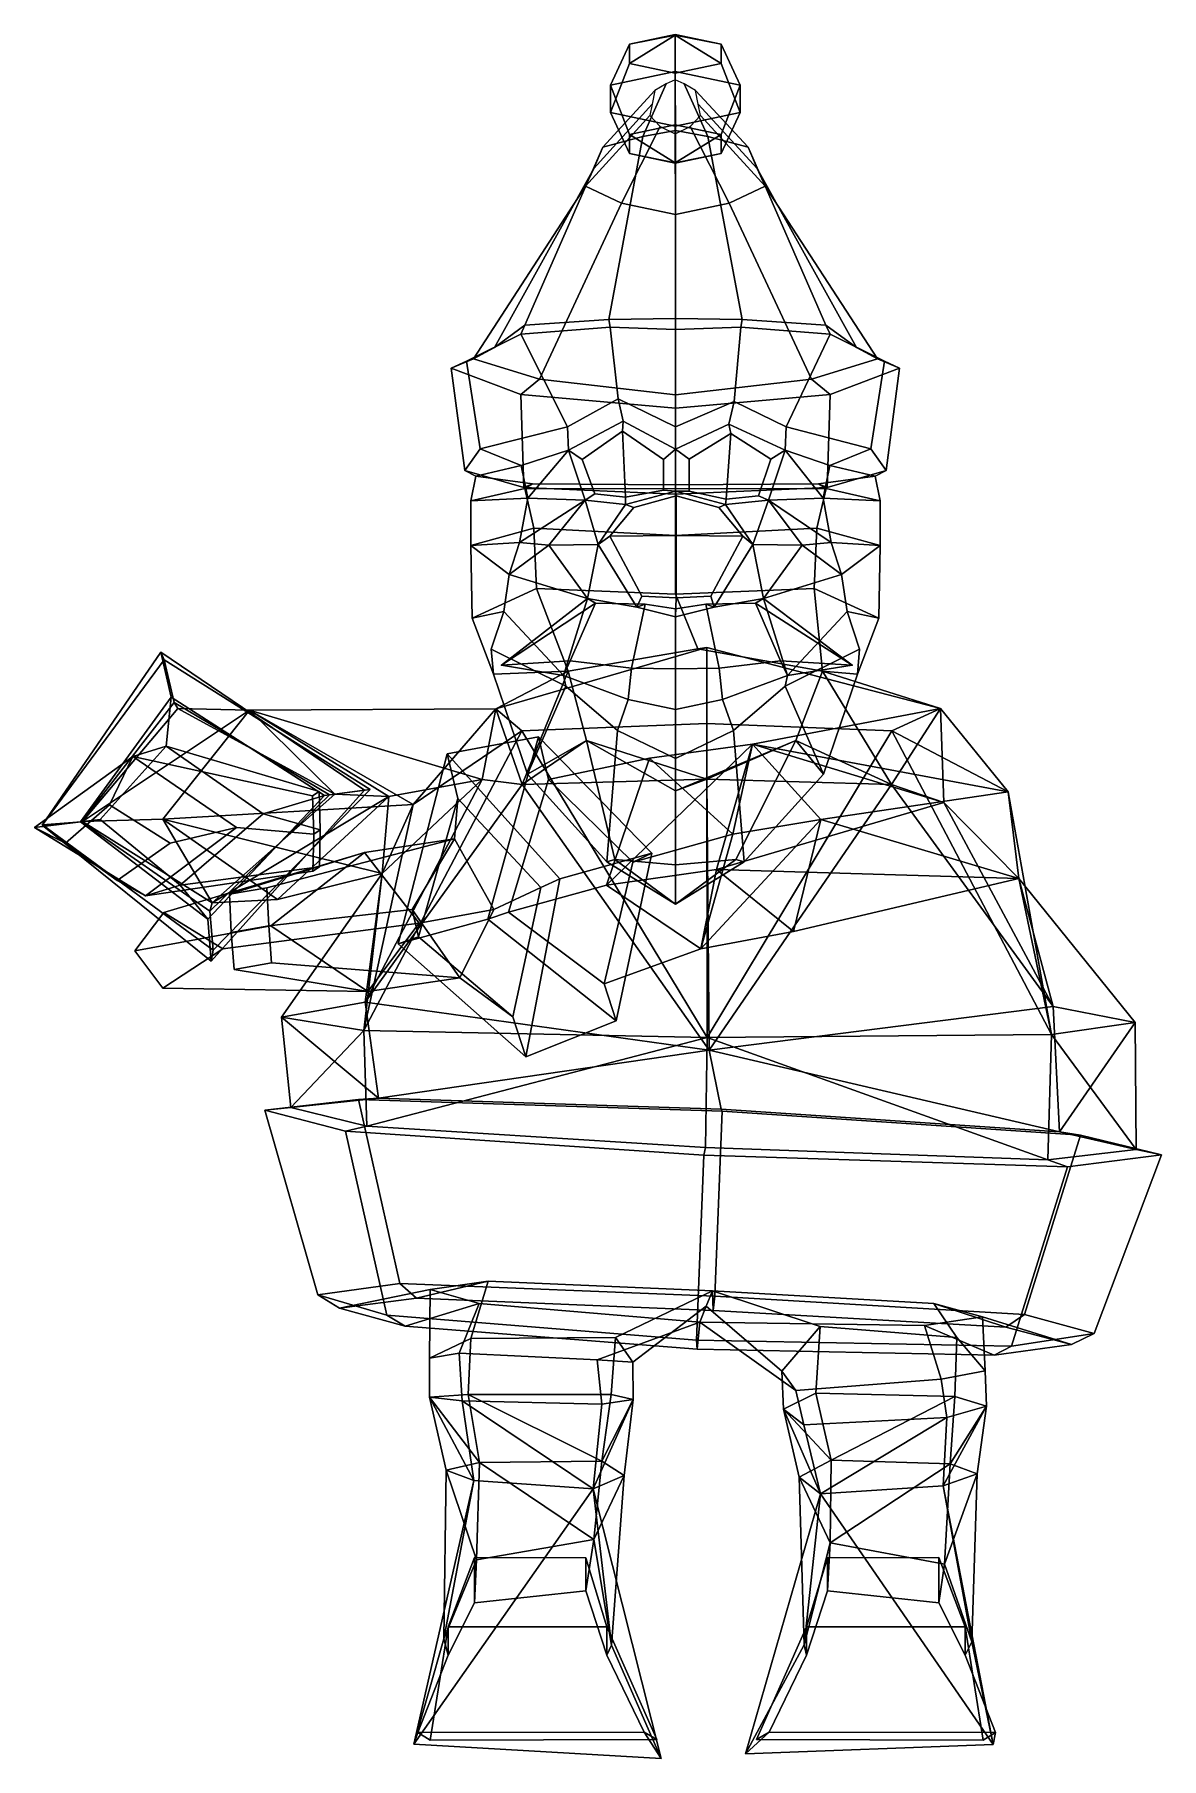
# Model space of a CAD drawing. Extents: x -201 to 133, y -158 to 353.
import ezdxf

# ---------------------------------------------------------------- set-up
doc = ezdxf.new("R2010")
doc.units = 0

msp = doc.modelspace()

# ---------------------------------------------------------------- linework, layer by layer
for p in [(-62.762917, 165.780518, 65.327858), (41.243652, 165.780518, 65.327858)]:
    msp.add_point(p)
for points in [[(-24.842083, 349.937988, -41.084526), (-11.233191, 352.796448, -47.979805), (-11.233189, 341.779816, -59.240677), (-30.479088, 337.737366, -49.489353)], [(-11.233193, 352.623657, -31.89097), (-11.233191, 352.796448, -47.979805), (-24.842083, 349.937988, -41.084526)], [(-11.233193, 352.623657, -31.89097), (2.375731, 349.937988, -41.084522), (-11.233191, 352.796448, -47.979805)], [(2.375731, 349.937988, -41.084522), (8.012704, 337.737366, -49.489346), (-11.233189, 341.779816, -59.240677), (-11.233191, 352.796448, -47.979805)], [(-30.479094, 329.652435, -29.986645), (-24.842085, 344.2211, -27.294085), (-24.842083, 349.937988, -41.084526), (-30.479088, 337.737366, -49.489353)], [(-11.233197, 341.36264, -20.398861), (-11.233193, 352.623657, -31.89097), (-24.842085, 344.2211, -27.294085)], [(-24.842085, 344.2211, -27.294085), (-11.233193, 352.623657, -31.89097), (-24.842083, 349.937988, -41.084526)], [(-11.233197, 341.36264, -20.398861), (2.375728, 344.2211, -27.294081), (-11.233193, 352.623657, -31.89097)], [(2.375728, 344.2211, -27.294081), (2.375731, 349.937988, -41.084522), (-11.233193, 352.623657, -31.89097)], [(8.012699, 329.652435, -29.986641), (8.012704, 337.737366, -49.489346), (2.375731, 349.937988, -41.084522), (2.375728, 344.2211, -27.294081)], [(-11.233197, 325.609985, -20.235346), (-11.233197, 341.36264, -20.398861), (-24.842085, 344.2211, -27.294085), (-30.479094, 329.652435, -29.986645)], [(-11.233197, 325.609985, -20.235346), (8.012699, 329.652435, -29.986641), (2.375728, 344.2211, -27.294081), (-11.233197, 341.36264, -20.398861)], [(-13.938604, 338.208618, -27.920181), (-17.279104, 336.213165, -28.760029), (-32.748219, 319.400024, 23.961134), (-20.81786, 322.50415, 29.08806)], [(-30.479094, 329.652435, -29.986645), (-30.479088, 337.737366, -49.489353), (-24.842081, 323.168671, -52.181858), (-24.842085, 317.451782, -38.391415)], [(-24.842081, 323.168671, -52.181858), (-30.479088, 337.737366, -49.489353), (-11.233189, 341.779816, -59.240677), (-11.233189, 326.02713, -59.077133)], [(-11.243182, 339.373169, -27.430044), (-13.938604, 338.208618, -27.920181), (-20.81786, 322.50415, 29.08806), (-11.191352, 324.315735, 32.080128)], [(-11.243182, 339.373169, -27.430044), (-11.191352, 324.315735, 32.080128), (-1.564845, 322.50415, 29.08806), (-8.54776, 338.208618, -27.920181)], [(2.375731, 323.168671, -52.181854), (-11.233189, 326.02713, -59.077133), (-11.233189, 341.779816, -59.240677), (8.012704, 337.737366, -49.489346)], [(-8.54776, 338.208618, -27.920181), (-1.564845, 322.50415, 29.08806), (10.365514, 319.400024, 23.961138), (-5.20726, 336.213165, -28.760027)], [(8.012699, 329.652435, -29.986641), (2.375727, 317.451782, -38.391411), (2.375731, 323.168671, -52.181854), (8.012704, 337.737366, -49.489346)], [(-17.279104, 336.213165, -28.760029), (-18.029121, 332.103149, -30.489813), (-35.426846, 313.0065, 13.40138), (-32.748219, 319.400024, 23.961134)], [(-5.20726, 336.213165, -28.760027), (10.365514, 319.400024, 23.961138), (13.044138, 313.0065, 13.401382), (-4.457245, 332.103149, -30.489811)], [(-18.029121, 332.103149, -30.489813), (-18.71578, 328.787842, -31.885132), (-37.879204, 307.849213, 4.883431), (-35.426846, 313.0065, 13.40138)], [(-18.71578, 328.787842, -31.885132), (-15.714836, 325.547058, -33.249065), (-27.161543, 302.807831, -3.443055), (-37.879204, 307.849213, 4.883431)], [(-11.233197, 325.609985, -20.235346), (-30.479094, 329.652435, -29.986645), (-24.842085, 317.451782, -38.391415), (-11.233194, 314.593353, -31.496189)], [(-11.233197, 325.609985, -20.235346), (-11.233194, 314.593353, -31.496189), (2.375727, 317.451782, -38.391411), (8.012699, 329.652435, -29.986641)], [(-3.770584, 328.787842, -31.88513), (15.496501, 307.849213, 4.883435), (4.778832, 302.807831, -3.443053), (-6.771532, 325.547058, -33.249065)], [(-4.457245, 332.103149, -30.489811), (13.044138, 313.0065, 13.401382), (15.496501, 307.849213, 4.883435), (-3.770584, 328.787842, -31.88513)], [(-55.811924, 266.622742, 54.437473), (-30.951618, 268.266174, 67.302719), (-20.81786, 322.50415, 29.08806), (-32.748219, 319.400024, 23.961134)], [(-11.163355, 268.597412, 74.7304), (-11.191352, 324.315735, 32.080128), (-20.81786, 322.50415, 29.08806), (-30.951618, 268.266174, 67.302719)], [(-15.714836, 325.547058, -33.249065), (-11.243184, 323.36377, -34.167965), (-11.191355, 299.411499, -9.052543), (-27.161543, 302.807831, -3.443055)], [(-24.842085, 317.451782, -38.391415), (-24.842081, 323.168671, -52.181858), (-11.2332, 314.766113, -47.584969)], [(-11.2332, 314.766113, -47.584969), (-24.842081, 323.168671, -52.181858), (-11.233189, 326.02713, -59.077133)], [(-6.771532, 325.547058, -33.249065), (4.778832, 302.807831, -3.443053), (-11.191355, 299.411499, -9.052543), (-11.243184, 323.36377, -34.167965)], [(-11.2332, 314.766113, -47.584969), (-11.233189, 326.02713, -59.077133), (2.375731, 323.168671, -52.181854)], [(2.375727, 317.451782, -38.391411), (-11.2332, 314.766113, -47.584969), (2.375731, 323.168671, -52.181854)], [(-11.163355, 268.597412, 74.7304), (8.624906, 268.266174, 67.302719), (-1.564845, 322.50415, 29.08806), (-11.191352, 324.315735, 32.080128)], [(33.485218, 266.622742, 54.437473), (10.365514, 319.400024, 23.961138), (-1.564845, 322.50415, 29.08806), (8.624906, 268.266174, 67.302719)], [(-64.852455, 259.925232, 26.990286), (-55.811924, 266.622742, 54.437473), (-32.748219, 319.400024, 23.961134), (-35.426846, 313.0065, 13.40138)], [(-11.233194, 314.593353, -31.496189), (-24.842085, 317.451782, -38.391415), (-11.2332, 314.766113, -47.584969)], [(-11.233194, 314.593353, -31.496189), (-11.2332, 314.766113, -47.584969), (2.375727, 317.451782, -38.391411)], [(42.525749, 259.925232, 26.990286), (13.044138, 313.0065, 13.401382), (10.365514, 319.400024, 23.961138), (33.485218, 266.622742, 54.437473)], [(-71.122391, 256.610779, 4.022089), (-64.852455, 259.925232, 26.990286), (-35.426846, 313.0065, 13.40138), (-37.879204, 307.849213, 4.883431)], [(48.795689, 256.610779, 4.022089), (15.496501, 307.849213, 4.883435), (13.044138, 313.0065, 13.401382), (42.525749, 259.925232, 26.990286)], [(-51.534481, 250.531677, -16.716894), (-71.122391, 256.610779, 4.022089), (-37.879204, 307.849213, 4.883431), (-27.161543, 302.807831, -3.443055)], [(29.207767, 250.531677, -16.716894), (4.778832, 302.807831, -3.443053), (15.496501, 307.849213, 4.883435), (48.795689, 256.610779, 4.022089)], [(-11.163355, 245.966339, -35.68531), (-51.534481, 250.531677, -16.716894), (-27.161543, 302.807831, -3.443055), (-11.191355, 299.411499, -9.052543)], [(-11.163355, 245.966339, -35.68531), (-11.191355, 299.411499, -9.052543), (4.778832, 302.807831, -3.443053), (29.207767, 250.531677, -16.716894)], [(-57.054276, 263.943604, 59.049114), (-55.811924, 266.622742, 54.437473), (-64.852455, 259.925232, 26.990286), (-73.151131, 255.868896, 28.400236)], [(-30.562954, 266.008698, 72.208054), (-30.951618, 268.266174, 67.302719), (-55.811924, 266.622742, 54.437473), (-57.054276, 263.943604, 59.049114)], [(-28.206127, 244.73175, 76.416069), (-30.562954, 266.008698, 72.208054), (-57.054276, 263.943604, 59.049114), (-43.146862, 236.485962, 65.301628)], [(-11.163355, 265.260529, 78.323555), (-11.163355, 268.597412, 74.7304), (-30.951618, 268.266174, 67.302719), (-30.562954, 266.008698, 72.208054)], [(-11.163355, 236.402802, 80.640083), (-11.163355, 265.260529, 78.323555), (-30.562954, 266.008698, 72.208054), (-28.206127, 244.73175, 76.416069)], [(-11.163355, 265.260529, 78.323555), (8.236241, 266.008698, 72.208054), (8.624906, 268.266174, 67.302719), (-11.163355, 268.597412, 74.7304)], [(-11.163355, 236.402802, 80.640083), (6.283141, 243.927368, 76.486443), (8.236241, 266.008698, 72.208054), (-11.163355, 265.260529, 78.323555)], [(6.283141, 243.927368, 76.486443), (21.692192, 236.485962, 65.301636), (34.72757, 263.943573, 59.049114), (8.236241, 266.008698, 72.208054)], [(8.236241, 266.008698, 72.208054), (34.72757, 263.943573, 59.049114), (33.485218, 266.622742, 54.437473), (8.624906, 268.266174, 67.302719)], [(34.72757, 263.943573, 59.049114), (50.824425, 255.868896, 28.400236), (42.525749, 259.925232, 26.990286), (33.485218, 266.622742, 54.437473)], [(-43.146862, 236.485962, 65.301628), (-57.054276, 263.943604, 59.049114), (-73.151131, 255.868896, 28.400236), (-69.104065, 229.914063, 46.741577)], [(21.692192, 236.485962, 65.301636), (46.777367, 229.914063, 46.741577), (50.824425, 255.868896, 28.400236), (34.72757, 263.943573, 59.049114)], [(-73.151131, 255.868896, 28.400236), (-64.852455, 259.925232, 26.990286), (-71.122391, 256.610779, 4.022089), (-77.676819, 253.85791, 2.598488)], [(-77.676819, 253.85791, 2.598488), (-71.122391, 256.610779, 4.022089), (-51.534481, 250.531677, -16.716894), (-57.063198, 246.080505, -20.150719)], [(-69.104065, 229.914063, 46.741577), (-73.151131, 255.868896, 28.400236), (-77.676819, 253.85791, 2.598488), (-73.677483, 223.474701, 9.439775)], [(55.350117, 253.85791, 2.598488), (34.736488, 246.080505, -20.150719), (29.207767, 250.531677, -16.716894), (48.795689, 256.610779, 4.022089)], [(50.824425, 255.868896, 28.400236), (55.350117, 253.85791, 2.598488), (48.795689, 256.610779, 4.022089), (42.525749, 259.925232, 26.990286)], [(46.777367, 229.914063, 46.741577), (51.35078, 223.474701, 9.439775), (55.350117, 253.85791, 2.598488), (50.824425, 255.868896, 28.400236)], [(-73.677483, 223.474701, 9.439775), (-77.676819, 253.85791, 2.598488), (-57.063198, 246.080505, -20.150719), (-56.16787, 218.467468, -16.374088)], [(-57.063198, 246.080505, -20.150719), (-51.534481, 250.531677, -16.716894), (-11.163355, 245.966339, -35.68531), (-11.163355, 241.967682, -39.904839)], [(34.736488, 246.080505, -20.150719), (-11.163355, 241.967682, -39.904839), (-11.163355, 245.966339, -35.68531), (29.207767, 250.531677, -16.716894)], [(51.35078, 223.474701, 9.439775), (33.841164, 218.467468, -16.374088), (34.736488, 246.080505, -20.150719), (55.350117, 253.85791, 2.598488)], [(-56.16787, 218.467468, -16.374088), (-57.063198, 246.080505, -20.150719), (-11.163355, 241.967682, -39.904839), (-11.163355, 216.459442, -36.042023)], [(33.841164, 218.467468, -16.374088), (-11.163355, 216.459442, -36.042023), (-11.163355, 241.967682, -39.904839), (34.736488, 246.080505, -20.150719)], [(-28.206127, 244.73175, 76.416069), (-43.146862, 236.485962, 65.301628), (-42.854153, 229.552612, 63.801632), (-26.637436, 238.085602, 75.765228)], [(-11.163355, 236.402802, 80.640083), (-28.206127, 244.73175, 76.416069), (-26.637436, 238.085602, 75.765228), (-11.163355, 229.794464, 77.916374)], [(-11.163355, 236.402802, 80.640083), (-11.163355, 229.794464, 77.916374), (4.714446, 237.278748, 75.779305), (6.283141, 243.927368, 76.486443)], [(6.283141, 243.927368, 76.486443), (4.714446, 237.278748, 75.779305), (21.399479, 229.552612, 63.801632), (21.692192, 236.485962, 65.301636)], [(-56.93853, 224.976044, 47.162067), (-42.854153, 229.552612, 63.801632), (-43.146862, 236.485962, 65.301628), (-69.104065, 229.914063, 46.741577)], [(-26.896284, 235.113037, 73.302422), (-26.637436, 238.085602, 75.765228), (-42.854153, 229.552612, 63.801632), (-38.833416, 226.744324, 63.486851)], [(-26.896284, 235.113037, 73.302422), (-14.74841, 226.74115, 74.928452), (-11.163355, 229.794464, 77.916374), (-26.637436, 238.085602, 75.765228)], [(5.221318, 234.417908, 73.101372), (4.714446, 237.278748, 75.779305), (-11.163355, 229.794464, 77.916374), (-7.125163, 226.860413, 75.108765)], [(5.221318, 234.417908, 73.101372), (17.140663, 226.863831, 60.983356), (21.399479, 229.552612, 63.801632), (4.714446, 237.278748, 75.779305)], [(34.61182, 224.976044, 47.162067), (46.777367, 229.914063, 46.741577), (21.692192, 236.485962, 65.301636), (21.399479, 229.552612, 63.801632)], [(-25.996927, 215.619934, 71.472893), (-26.896284, 235.113037, 73.302422), (-38.833416, 226.744324, 63.486851), (-35.086414, 216.554504, 66.380669)], [(-14.74841, 226.74115, 74.928452), (-26.896284, 235.113037, 73.302422), (-25.996927, 215.619934, 71.472893), (-14.74841, 217.623901, 75.772652)], [(-7.125163, 226.860413, 75.108765), (-7.125163, 217.355804, 76.151009), (3.904305, 215.007568, 70.842682), (5.221318, 234.417908, 73.101372)], [(3.904305, 215.007568, 70.842682), (13.466629, 216.003601, 64.555962), (17.140663, 226.863831, 60.983356), (5.221318, 234.417908, 73.101372)], [(-69.104065, 229.914063, 46.741577), (-73.677483, 223.474701, 9.439775), (-70.371941, 221.811584, 10.245812), (-56.93853, 224.976044, 47.162067)], [(-56.93853, 224.976044, 47.162067), (-70.371941, 221.811584, 10.245812), (-71.87635, 214.458252, 11.294884), (-54.965778, 215.274414, 47.488724)], [(-54.965778, 215.274414, 47.488724), (-42.854153, 229.552612, 63.801632), (-56.93853, 224.976044, 47.162067)], [(-37.923885, 214.713806, 67.382011), (-42.854153, 229.552612, 63.801632), (-54.965778, 215.274414, 47.488724)], [(-35.086414, 216.554504, 66.380669), (-38.833416, 226.744324, 63.486851), (-42.854153, 229.552612, 63.801632), (-37.923885, 214.713806, 67.382011)], [(-14.74841, 217.623901, 75.772652), (-11.163355, 217.376465, 78.977051), (-11.163355, 229.794464, 77.916374), (-14.74841, 226.74115, 74.928452)], [(-7.125163, 217.355804, 76.151009), (-7.125163, 226.860413, 75.108765), (-11.163355, 229.794464, 77.916374), (-11.163355, 217.376465, 78.977051)], [(13.466629, 216.003601, 64.555962), (16.469213, 214.713806, 67.382011), (21.399479, 229.552612, 63.801632), (17.140663, 226.863831, 60.983356)], [(16.469213, 214.713806, 67.382011), (32.639065, 215.274414, 47.488724), (21.399479, 229.552612, 63.801632)], [(32.639065, 215.274414, 47.488724), (34.61182, 224.976044, 47.162067), (21.399479, 229.552612, 63.801632)], [(34.61182, 224.976044, 47.162067), (32.639065, 215.274414, 47.488724), (49.549644, 214.458252, 11.294884), (48.045242, 221.811584, 10.245812)], [(46.777367, 229.914063, 46.741577), (34.61182, 224.976044, 47.162067), (48.045242, 221.811584, 10.245812), (51.35078, 223.474701, 9.439775)], [(-73.677483, 223.474701, 9.439775), (-56.16787, 218.467468, -16.374088), (-53.581741, 219.516296, -16.067196), (-70.371941, 221.811584, 10.245812)], [(-71.87635, 214.458252, 11.294884), (-70.371941, 221.811584, 10.245812), (-53.581741, 219.516296, -16.067196), (-55.894104, 218.137634, -18.494757)], [(51.35078, 223.474701, 9.439775), (48.045242, 221.811584, 10.245812), (31.255035, 219.516296, -16.067196), (33.841164, 218.467468, -16.374088)], [(49.549644, 214.458252, 11.294884), (33.56739, 218.137634, -18.494757), (31.255035, 219.516296, -16.067196), (48.045242, 221.811584, 10.245812)], [(-71.898132, 201.264343, 13.473816), (-71.87635, 214.458252, 11.294884), (-55.894104, 218.137634, -18.494757), (-53.149326, 206.440582, -19.978487)], [(-54.965778, 215.274414, 47.488724), (-71.87635, 214.458252, 11.294884), (-71.898132, 201.264343, 13.473816), (-57.407547, 202.175232, 47.337547)], [(-57.407547, 202.175232, 47.337547), (-37.923885, 214.713806, 67.382011), (-54.965778, 215.274414, 47.488724)], [(-56.16787, 218.467468, -16.374088), (-11.163355, 216.459442, -36.042023), (-11.163354, 219.289764, -33.226601), (-53.581741, 219.516296, -16.067196)], [(-55.894104, 218.137634, -18.494757), (-53.581741, 219.516296, -16.067196), (-11.163354, 219.289764, -33.226601), (-11.163354, 218.063477, -33.572395)], [(-53.149326, 206.440582, -19.978487), (-55.894104, 218.137634, -18.494757), (-11.163354, 218.063477, -33.572395), (-11.16335, 204.187256, -32.113075)], [(-25.996927, 215.619934, 71.472893), (-35.086414, 216.554504, 66.380669), (-37.923885, 214.713806, 67.382011), (-25.964035, 213.432892, 73.668724)], [(-10.904973, 204.173218, 97.498901), (-10.904973, 215.990112, 93.368874), (-23.527847, 212.555847, 89.852356), (-30.604176, 203.991516, 91.04969)], [(-25.996927, 215.619934, 71.472893), (-25.964035, 213.432892, 73.668724), (-11.163355, 217.376465, 78.977051), (-14.74841, 217.623901, 75.772652)], [(-10.904973, 215.990112, 93.368874), (-11.163355, 217.376465, 78.977051), (-25.964035, 213.432892, 73.668724), (-23.527847, 212.555847, 89.852356)], [(33.841164, 218.467468, -16.374088), (31.255035, 219.516296, -16.067196), (-11.163354, 219.289764, -33.226601), (-11.163355, 216.459442, -36.042023)], [(-10.904973, 215.990112, 93.368874), (1.717899, 212.555847, 89.852356), (3.637323, 213.432892, 73.668724), (-11.163355, 217.376465, 78.977051)], [(3.904305, 215.007568, 70.842682), (-7.125163, 217.355804, 76.151009), (-11.163355, 217.376465, 78.977051), (3.637323, 213.432892, 73.668724)], [(33.56739, 218.137634, -18.494757), (-11.163354, 218.063477, -33.572395), (-11.163354, 219.289764, -33.226601), (31.255035, 219.516296, -16.067196)], [(30.822617, 206.440582, -19.978487), (-11.16335, 204.187256, -32.113075), (-11.163354, 218.063477, -33.572395), (33.56739, 218.137634, -18.494757)], [(-10.904973, 204.173218, 97.498901), (8.794228, 203.991516, 91.04969), (1.717899, 212.555847, 89.852356), (-10.904973, 215.990112, 93.368874)], [(3.904305, 215.007568, 70.842682), (3.637323, 213.432892, 73.668724), (16.469213, 214.713806, 67.382011), (13.466629, 216.003601, 64.555962)], [(35.080841, 202.175232, 47.337547), (32.639065, 215.274414, 47.488724), (16.469213, 214.713806, 67.382011)], [(49.57143, 201.264343, 13.473816), (30.822617, 206.440582, -19.978487), (33.56739, 218.137634, -18.494757), (49.549644, 214.458252, 11.294884)], [(32.639065, 215.274414, 47.488724), (35.080841, 202.175232, 47.337547), (49.57143, 201.264343, 13.473816), (49.549644, 214.458252, 11.294884)], [(-48.753571, 201.358521, 70.558563), (-37.923885, 214.713806, 67.382011), (-57.407547, 202.175232, 47.337547)], [(-48.753571, 201.358521, 70.558563), (-34.121811, 201.511841, 73.592995), (-37.923885, 214.713806, 67.382011)], [(-34.121811, 201.511841, 73.592995), (-25.964035, 213.432892, 73.668724), (-37.923885, 214.713806, 67.382011)], [(-30.604176, 203.991516, 91.04969), (-23.527847, 212.555847, 89.852356), (-25.964035, 213.432892, 73.668724), (-34.121811, 201.511841, 73.592995)], [(8.794228, 203.991516, 91.04969), (11.795101, 201.511841, 73.592995), (3.637323, 213.432892, 73.668724), (1.717899, 212.555847, 89.852356)], [(11.795101, 201.511841, 73.592995), (16.469213, 214.713806, 67.382011), (3.637323, 213.432892, 73.668724)], [(26.426861, 201.358521, 70.558563), (16.469213, 214.713806, 67.382011), (11.795101, 201.511841, 73.592995)], [(26.426861, 201.358521, 70.558563), (35.080841, 202.175232, 47.337547), (16.469213, 214.713806, 67.382011)], [(-71.461777, 179.710083, 14.836503), (-71.898132, 201.264343, 13.473816), (-53.149326, 206.440582, -19.978487), (-52.356609, 188.452911, -17.06764)], [(-52.356609, 188.452911, -17.06764), (-53.149326, 206.440582, -19.978487), (-11.16335, 204.187256, -32.113075), (-11.16335, 186.827209, -27.681915)], [(30.0299, 188.452911, -17.06764), (-11.16335, 186.827209, -27.681915), (-11.16335, 204.187256, -32.113075), (30.822617, 206.440582, -19.978487)], [(49.135078, 179.710083, 14.836502), (30.0299, 188.452911, -17.06764), (30.822617, 206.440582, -19.978487), (49.57143, 201.264343, 13.473816)], [(-57.407547, 202.175232, 47.337547), (-71.898132, 201.264343, 13.473816), (-60.473621, 192.651855, 46.780769)], [(-62.079365, 181.721985, 46.959473), (-60.473621, 192.651855, 46.780769), (-71.898132, 201.264343, 13.473816), (-71.461777, 179.710083, 14.836503)], [(-60.473621, 192.651855, 46.780769), (-48.753571, 201.358521, 70.558563), (-57.407547, 202.175232, 47.337547)], [(-37.25695, 185.545166, 67.441132), (-48.753571, 201.358521, 70.558563), (-60.473621, 192.651855, 46.780769)], [(-37.25695, 185.545166, 67.441132), (-34.121811, 201.511841, 73.592995), (-48.753571, 201.358521, 70.558563)], [(-22.629816, 182.924805, 73.344269), (-34.121811, 201.511841, 73.592995), (-37.25695, 185.545166, 67.441132)], [(-21.179848, 186.24353, 86.213997), (-30.604176, 203.991516, 91.04969), (-34.121811, 201.511841, 73.592995), (-22.629816, 182.924805, 73.344269)], [(-10.904973, 185.722046, 91.444023), (-10.904973, 204.173218, 97.498901), (-30.604176, 203.991516, 91.04969), (-21.179848, 186.24353, 86.213997)], [(-10.904973, 185.722046, 91.444023), (-0.630098, 186.24353, 86.213997), (8.794228, 203.991516, 91.04969), (-10.904973, 204.173218, 97.498901)], [(-0.630098, 186.24353, 86.213997), (0.303105, 182.924805, 73.344269), (11.795101, 201.511841, 73.592995), (8.794228, 203.991516, 91.04969)], [(0.303105, 182.924805, 73.344269), (14.930241, 185.545166, 67.441132), (11.795101, 201.511841, 73.592995)], [(14.930241, 185.545166, 67.441132), (26.426861, 201.358521, 70.558563), (11.795101, 201.511841, 73.592995)], [(14.930241, 185.545166, 67.441132), (38.146915, 192.651855, 46.780769), (26.426861, 201.358521, 70.558563)], [(38.146915, 192.651855, 46.780769), (35.080841, 202.175232, 47.337547), (26.426861, 201.358521, 70.558563)], [(35.080841, 202.175232, 47.337547), (38.146915, 192.651855, 46.780769), (49.57143, 201.264343, 13.473816)], [(39.752659, 181.721985, 46.959473), (49.135078, 179.710083, 14.836502), (49.57143, 201.264343, 13.473816), (38.146915, 192.651855, 46.780769)], [(-62.079365, 181.721985, 46.959473), (-44.36496, 162.719208, 73.750481), (-37.25695, 185.545166, 67.441132), (-60.473621, 192.651855, 46.780769)], [(39.752659, 181.721985, 46.959473), (38.146915, 192.651855, 46.780769), (14.930241, 185.545166, 67.441132), (22.038248, 162.719208, 73.750481)], [(-65.13324, 163.098419, 18.945616), (-71.461777, 179.710083, 14.836503), (-52.356609, 188.452911, -17.06764), (-42.982605, 163.972473, 19.783985)], [(-34.890759, 184.124512, 81.441353), (-37.25695, 185.545166, 67.441132), (-62.762917, 165.780518, 65.327858)], [(-62.762917, 165.780518, 65.327858), (-37.25695, 185.545166, 67.441132), (-44.36496, 162.719208, 73.750481)], [(-42.367962, 167.075806, 83.835365), (-34.890759, 184.124512, 81.441353), (-62.762917, 165.780518, 65.327858)], [(-42.982605, 163.972473, 19.783985), (-52.356609, 188.452911, -17.06764), (-11.16335, 186.827209, -27.681915), (-4.524736, 170.636963, -0.597869)], [(-20.19339, 183.862244, 81.558464), (-34.890759, 184.124512, 81.441353), (-42.367962, 167.075806, 83.835365), (-24.154343, 164.884491, 92.50293)], [(-34.890759, 184.124512, 81.441353), (-20.19339, 183.862244, 81.558464), (-22.629816, 182.924805, 73.344269), (-37.25695, 185.545166, 67.441132)], [(-10.904973, 185.722046, 91.444023), (-21.179848, 186.24353, 86.213997), (-22.629816, 182.924805, 73.344269), (-11.163355, 180.137451, 79.263756)], [(-10.904973, 185.722046, 91.444023), (-11.163355, 180.137451, 79.263756), (0.303105, 182.924805, 73.344269), (-0.630098, 186.24353, 86.213997)], [(32.501457, 163.972473, 19.783985), (-4.524736, 170.636963, -0.597869), (-11.16335, 186.827209, -27.681915), (30.0299, 188.452911, -17.06764)], [(12.564051, 184.124512, 81.441353), (14.930241, 185.545166, 67.441132), (0.303105, 182.924805, 73.344269), (-2.13332, 183.862244, 81.558464)], [(-2.13332, 183.862244, 81.558464), (1.827631, 164.884491, 92.50293), (20.041252, 167.075806, 83.835365), (12.564051, 184.124512, 81.441353)], [(12.564051, 184.124512, 81.441353), (41.243652, 165.780518, 65.327858), (14.930241, 185.545166, 67.441132)], [(20.041252, 167.075806, 83.835365), (41.243652, 165.780518, 65.327858), (12.564051, 184.124512, 81.441353)], [(41.243652, 165.780518, 65.327858), (22.038248, 162.719208, 73.750481), (14.930241, 185.545166, 67.441132)], [(42.80653, 163.098419, 18.945614), (32.501457, 163.972473, 19.783985), (30.0299, 188.452911, -17.06764), (49.135078, 179.710083, 14.836502)], [(-65.13324, 163.098419, 18.945616), (-65.802589, 170.463898, 50.129753), (-62.079365, 181.721985, 46.959473), (-71.461777, 179.710083, 14.836503)], [(-62.079365, 181.721985, 46.959473), (-65.802589, 170.463898, 50.129753), (-43.681789, 159.497467, 64.739296), (-44.36496, 162.719208, 73.750481)], [(-24.154343, 164.884491, 92.50293), (-11.163355, 164.68103, 93.186638), (-11.163355, 182.448242, 84.30703), (-20.19339, 183.862244, 81.558464)], [(-11.163355, 182.448242, 84.30703), (-11.163355, 180.137451, 79.263756), (-22.629816, 182.924805, 73.344269), (-20.19339, 183.862244, 81.558464)], [(1.827631, 164.884491, 92.50293), (-2.13332, 183.862244, 81.558464), (-11.163355, 182.448242, 84.30703), (-11.163355, 164.68103, 93.186638)], [(-11.163355, 182.448242, 84.30703), (-2.13332, 183.862244, 81.558464), (0.303105, 182.924805, 73.344269), (-11.163355, 180.137451, 79.263756)], [(39.752659, 181.721985, 46.959473), (22.038248, 162.719208, 73.750481), (21.355078, 159.497467, 64.739296), (43.475887, 170.463898, 50.129753)], [(42.80653, 163.098419, 18.945614), (49.135078, 179.710083, 14.836502), (39.752659, 181.721985, 46.959473), (43.475887, 170.463898, 50.129753)], [(-199.040283, 118.353821, 195.744141), (-163.817581, 169.575958, 195.816299), (-162.810516, 167.376709, 163.511307), (-198.929718, 118.425262, 162.623184)], [(-199.040283, 118.353821, 195.744141), (-187.691208, 119.284424, 196.028702), (-160.809677, 156.300507, 195.896896), (-163.817581, 169.575958, 195.816299)], [(-101.754387, 128.912323, 165.058746), (-162.810516, 167.376709, 163.511307), (-163.817581, 169.575958, 195.816299), (-103.427132, 128.672302, 198.140549)], [(-103.427132, 128.672302, 198.140549), (-163.817581, 169.575958, 195.816299), (-160.809677, 156.300507, 195.896896), (-115.257004, 127.10144, 197.844162)], [(-43.681789, 159.497467, 64.739296), (-65.802589, 170.463898, 50.129753), (-65.13324, 163.098419, 18.945616), (-55.055172, 133.450958, 34.940041)], [(-1.853932, 171.045471, 3.859764), (-1.857344, 148.500244, -47.223194), (-56.752666, 146.291412, -37.970497), (-64.461311, 152.810547, -2.158977)], [(-1.853932, 171.045471, 3.859764), (-64.461311, 152.810547, -2.158977), (-42.982605, 163.972473, 19.783985), (-4.524736, 170.636963, -0.597869)], [(-4.524736, 170.636963, -0.597869), (32.501457, 163.972473, 19.783985), (67.467567, 152.882324, -3.796121), (-1.853932, 171.045471, 3.859764)], [(-1.853932, 171.045471, 3.859764), (67.467567, 152.882324, -3.796121), (53.064346, 146.291412, -37.970501), (-1.857344, 148.500244, -47.223194)], [(21.355078, 159.497467, 64.739296), (32.728462, 133.450958, 34.940041), (42.80653, 163.098419, 18.945614), (43.475887, 170.463898, 50.129753)], [(-198.929718, 118.425262, 162.623184), (-162.810516, 167.376709, 163.511307), (-159.85907, 154.714752, 163.590225), (-187.405334, 119.329407, 162.91217)], [(-101.754387, 128.912323, 165.058746), (-113.787666, 127.274139, 164.757294), (-159.85907, 154.714752, 163.590225), (-162.810516, 167.376709, 163.511307)], [(-55.055172, 133.450958, 34.940041), (-65.13324, 163.098419, 18.945616), (-42.982605, 163.972473, 19.783985), (-37.587017, 143.38797, 43.433949)], [(-64.461311, 152.810547, -2.158977), (-56.614574, 130.35321, 57.695694), (-42.982605, 163.972473, 19.783985)], [(-44.36496, 162.719208, 73.750481), (-42.367962, 167.075806, 83.835365), (-62.762917, 165.780518, 65.327858)], [(-56.614574, 130.35321, 57.695694), (-37.587017, 143.38797, 43.433949), (-42.982605, 163.972473, 19.783985)], [(-24.154343, 164.884491, 92.50293), (-42.367962, 167.075806, 83.835365), (-44.36496, 162.719208, 73.750481), (-25.15597, 155.585449, 82.597305)], [(-11.163355, 164.68103, 93.186638), (-24.154343, 164.884491, 92.50293), (-25.15597, 155.585449, 82.597305), (-11.163355, 152.618652, 88.068672)], [(-11.163355, 164.68103, 93.186638), (-11.163355, 152.618652, 88.068672), (2.829258, 155.585449, 82.597305), (1.827631, 164.884491, 92.50293)], [(1.827631, 164.884491, 92.50293), (2.829258, 155.585449, 82.597305), (22.038248, 162.719208, 73.750481), (20.041252, 167.075806, 83.835365)], [(22.038248, 162.719208, 73.750481), (41.243652, 165.780518, 65.327858), (20.041252, 167.075806, 83.835365)], [(32.728462, 133.450958, 34.940041), (24.600441, 143.38797, 43.433949), (32.501457, 163.972473, 19.783985), (42.80653, 163.098419, 18.945614)], [(52.935226, 130.35321, 57.695694), (32.501457, 163.972473, 19.783985), (24.600441, 143.38797, 43.433949)], [(67.467567, 152.882324, -3.796121), (32.501457, 163.972473, 19.783985), (52.935226, 130.35321, 57.695694)], [(-31.52339, 107.449432, 66.691956), (-28.338264, 146.43396, 84.645157), (-43.681789, 159.497467, 64.739296), (-55.055172, 133.450958, 34.940041)], [(-28.338264, 146.43396, 84.645157), (-25.15597, 155.585449, 82.597305), (-44.36496, 162.719208, 73.750481), (-43.681789, 159.497467, 64.739296)], [(6.011551, 146.43396, 84.645157), (21.355078, 159.497467, 64.739296), (22.038248, 162.719208, 73.750481), (2.829258, 155.585449, 82.597305)], [(9.196678, 107.449432, 66.691956), (32.728462, 133.450958, 34.940041), (21.355078, 159.497467, 64.739296), (6.011551, 146.43396, 84.645157)], [(-181.819778, 119.974091, 187.794495), (-162.27774, 141.702148, 190.222275), (-160.809677, 156.300507, 195.896896), (-187.691208, 119.284424, 196.028702)], [(-187.405334, 119.329407, 162.91217), (-159.85907, 154.714752, 163.590225), (-158.796982, 152.942902, 127.493431), (-187.093552, 119.378387, 126.795822)], [(-133.474121, 121.71991, 193.179916), (-115.257004, 127.10144, 197.844162), (-160.809677, 156.300507, 195.896896), (-162.27774, 141.702148, 190.222275)], [(-158.796982, 152.942902, 127.493431), (-159.85907, 154.714752, 163.590225), (-113.787666, 127.274139, 164.757294), (-112.185219, 127.462402, 128.673294)], [(-11.163355, 138.08847, 91.011368), (-11.163355, 152.618652, 88.068672), (-25.15597, 155.585449, 82.597305), (-28.338264, 146.43396, 84.645157)], [(-11.163355, 138.08847, 91.011368), (6.011551, 146.43396, 84.645157), (2.829258, 155.585449, 82.597305), (-11.163355, 152.618652, 88.068672)], [(-187.093552, 119.378387, 126.795822), (-158.796982, 152.942902, 127.493431), (-137.49855, 152.384033, 78.606552)], [(-187.093552, 119.378387, 126.795822), (-137.49855, 152.384033, 78.606552), (-163.241257, 120.049713, 73.618935)], [(-88.955811, 124.488403, -27.724051), (-163.241257, 120.049713, 73.618935), (-137.49855, 152.384033, 78.606552)], [(-112.185219, 127.462402, 128.673294), (-137.49855, 152.384033, 78.606552), (-158.796982, 152.942902, 127.493431)], [(-68.529259, 131.900452, 41.590839), (-64.461311, 152.810547, -2.158977), (-137.49855, 152.384033, 78.606552)], [(-88.955811, 124.488403, -27.724051), (-137.49855, 152.384033, 78.606552), (-64.461311, 152.810547, -2.158977)], [(-68.529259, 131.900452, 41.590839), (-137.49855, 152.384033, 78.606552), (-96.214447, 126.774261, 90.840607)], [(-112.185219, 127.462402, 128.673294), (-96.214447, 126.774261, 90.840607), (-137.49855, 152.384033, 78.606552)], [(-88.955811, 124.488403, -27.724051), (-64.461311, 152.810547, -2.158977), (-56.752666, 146.291412, -37.970497)], [(-68.529259, 131.900452, 41.590839), (-56.614574, 130.35321, 57.695694), (-64.461311, 152.810547, -2.158977)], [(-1.707058, 55.315384, -103.63118), (-56.752666, 146.291412, -37.970497), (-1.857344, 148.500244, -47.223194)], [(-1.707058, 55.315384, -103.63118), (-1.857344, 148.500244, -47.223194), (53.064346, 146.291412, -37.970501)], [(68.506744, 125.03006, 21.659472), (11.729351, 142.375916, 64.992264), (67.467567, 152.882324, -3.796121)], [(87.536087, 128.248444, -16.487747), (67.467567, 152.882324, -3.796121), (11.729351, 142.375916, 64.992264)], [(68.506744, 125.03006, 21.659472), (67.467567, 152.882324, -3.796121), (52.935226, 130.35321, 57.695694)], [(87.536087, 128.248444, -16.487747), (53.064346, 146.291412, -37.970501), (67.467567, 152.882324, -3.796121)], [(-103.656067, 57.470718, -68.955688), (-56.752666, 146.291412, -37.970497), (-1.707058, 55.315384, -103.63118)], [(-103.656067, 57.470718, -68.955688), (-88.955811, 124.488403, -27.724051), (-56.752666, 146.291412, -37.970497)], [(-66.843498, 90.450958, 83.186325), (-93.386444, 83.130035, 101.60202), (-78.875854, 139.449341, 145.682571), (-51.837021, 144.526855, 128.577484)], [(-45.503128, 102.381439, 182.784882), (-18.177841, 110.016937, 165.695587), (-51.837021, 144.526855, 128.577484), (-78.875854, 139.449341, 145.682571)], [(-66.843498, 90.450958, 83.186325), (-51.837021, 144.526855, 128.577484), (-48.829037, 131.894562, 127.929855), (-60.699852, 92.558914, 93.452118)], [(-1.823221, 131.979065, 65.14933), (-37.587017, 143.38797, 43.433949), (-56.614574, 130.35321, 57.695694)], [(-31.52339, 107.449432, 66.691956), (-55.055172, 133.450958, 34.940041), (-37.587017, 143.38797, 43.433949), (-29.104445, 108.141724, 50.785271)], [(-18.177841, 110.016937, 165.695587), (-23.831928, 107.381592, 155.959137), (-48.829037, 131.894562, 127.929855), (-51.837021, 144.526855, 128.577484)], [(-29.104445, 108.141724, 50.785271), (-37.587017, 143.38797, 43.433949), (-11.163355, 128.54425, 24.842121), (-11.163355, 106.507568, 46.489197)], [(-11.163355, 128.54425, 24.842121), (-37.587017, 143.38797, 43.433949), (-1.823221, 131.979065, 65.14933)], [(-11.163355, 94.932266, 69.933891), (-11.163355, 138.08847, 91.011368), (-28.338264, 146.43396, 84.645157), (-31.52339, 107.449432, 66.691956)], [(-11.163355, 94.932266, 69.933891), (9.196678, 107.449432, 66.691956), (6.011551, 146.43396, 84.645157), (-11.163355, 138.08847, 91.011368)], [(6.777733, 108.141724, 50.785271), (-11.163355, 106.507568, 46.489197), (-11.163355, 128.54425, 24.842121), (24.600441, 143.38797, 43.433949)], [(-11.163355, 128.54425, 24.842121), (-1.823221, 131.979065, 65.14933), (24.600441, 143.38797, 43.433949)], [(-1.823221, 131.979065, 65.14933), (52.935226, 130.35321, 57.695694), (24.600441, 143.38797, 43.433949)], [(100.429153, 56.206955, -69.619949), (-1.707058, 55.315384, -103.63118), (53.064346, 146.291412, -37.970501)], [(9.196678, 107.449432, 66.691956), (6.777733, 108.141724, 50.785271), (24.600441, 143.38797, 43.433949), (32.728462, 133.450958, 34.940041)], [(100.429153, 56.206955, -69.619949), (53.064346, 146.291412, -37.970501), (87.536087, 128.248444, -16.487747)], [(-201.33812, 117.667664, 219.826889), (-172.177765, 138.705872, 224.977844), (-162.27774, 141.702148, 190.222275), (-181.819778, 119.974091, 187.794495)], [(-192.156555, 112.952576, 278.962555), (-179.078125, 124.340179, 292.184998), (-172.177765, 138.705872, 224.977844), (-201.33812, 117.667664, 219.826889)], [(-161.062119, 112.952576, 295.020233), (-141.440796, 117.667664, 244.091446), (-172.177765, 138.705872, 224.977844), (-179.078125, 124.340179, 292.184998)], [(-118.889732, 127.035095, 248.101547), (-116.88089, 128.282227, 235.378677), (-162.27774, 141.702148, 190.222275), (-172.177765, 138.705872, 224.977844)], [(-118.449905, 115.674469, 247.921326), (-118.889732, 127.035095, 248.101547), (-172.177765, 138.705872, 224.977844), (-141.440796, 117.667664, 244.091446)], [(-116.561157, 116.92337, 235.161118), (-133.474121, 121.71991, 193.179916), (-162.27774, 141.702148, 190.222275), (-116.88089, 128.282227, 235.378677)], [(-93.386444, 83.130035, 101.60202), (-87.360329, 85.239105, 111.688599), (-75.682037, 126.231079, 145.075714), (-78.875854, 139.449341, 145.682571)], [(-45.503128, 102.381439, 182.784882), (-78.875854, 139.449341, 145.682571), (-75.682037, 126.231079, 145.075714), (-51.085087, 99.823517, 173.190765)], [(-18.825672, 138.222412, 108.772537), (-31.624369, 100.541718, 73.563713), (-60.699852, 92.558914, 93.452118), (-48.829037, 131.894562, 127.929855)], [(-23.831928, 107.381592, 155.959137), (5.889924, 115.624298, 137.166611), (-18.825672, 138.222412, 108.772537), (-48.829037, 131.894562, 127.929855)], [(-31.624369, 100.541718, 73.563713), (11.729351, 142.375916, 64.992264), (0.971397, 105.168274, 37.136257)], [(-31.624369, 100.541718, 73.563713), (-18.825672, 138.222412, 108.772537), (11.729351, 142.375916, 64.992264)], [(5.889924, 115.624298, 137.166611), (11.729351, 142.375916, 64.992264), (-18.825672, 138.222412, 108.772537)], [(68.506744, 125.03006, 21.659472), (0.971397, 105.168274, 37.136257), (11.729351, 142.375916, 64.992264)], [(5.889924, 115.624298, 137.166611), (31.939913, 120.042969, 91.327377), (11.729351, 142.375916, 64.992264)], [(87.536087, 128.248444, -16.487747), (11.729351, 142.375916, 64.992264), (31.939913, 120.042969, 91.327377)], [(-148.890549, 77.97345, 197.916763), (-103.427132, 128.672302, 198.140549), (-115.257004, 127.10144, 197.844162), (-149.890701, 90.420319, 197.886917)], [(-148.346832, 81.246002, 163.907211), (-149.258362, 92.77124, 163.879944), (-113.787666, 127.274139, 164.757294), (-101.754387, 128.912323, 165.058746)], [(-148.346832, 81.246002, 163.907211), (-101.754387, 128.912323, 165.058746), (-103.427132, 128.672302, 198.140549), (-148.890549, 77.97345, 197.916763)], [(-118.449905, 115.674469, 247.921326), (-116.561157, 116.92337, 235.161118), (-116.88089, 128.282227, 235.378677), (-118.889732, 127.035095, 248.101547)], [(-103.228416, 65.825317, 85.265114), (-68.529259, 131.900452, 41.590839), (-98.197449, 104.021606, 11.7855)], [(-103.228416, 65.825317, 85.265114), (-56.614574, 130.35321, 57.695694), (-68.529259, 131.900452, 41.590839)], [(-1.176912, 51.548325, 114.852119), (-56.614574, 130.35321, 57.695694), (-103.228416, 65.825317, 85.265114)], [(-98.197449, 104.021606, 11.7855), (-68.529259, 131.900452, 41.590839), (-96.214447, 126.774261, 90.840607)], [(-1.176912, 51.548325, 114.852119), (-1.823221, 131.979065, 65.14933), (-56.614574, 130.35321, 57.695694)], [(-1.176912, 51.548325, 114.852119), (52.935226, 130.35321, 57.695694), (-1.823221, 131.979065, 65.14933)], [(-1.176912, 51.548325, 114.852119), (100.856804, 64.561554, 84.600853), (52.935226, 130.35321, 57.695694)], [(90.728096, 102.538574, 8.848358), (87.536087, 128.248444, -16.487747), (31.939913, 120.042969, 91.327377)], [(100.856804, 64.561554, 84.600853), (68.506744, 125.03006, 21.659472), (52.935226, 130.35321, 57.695694)], [(100.429153, 56.206955, -69.619949), (87.536087, 128.248444, -16.487747), (90.728096, 102.538574, 8.848358)], [(-176.809357, 101.946136, 292.769135), (-161.062119, 112.952576, 295.020233), (-179.078125, 124.340179, 292.184998), (-192.156555, 112.952576, 278.962555)], [(-98.197449, 104.021606, 11.7855), (-163.241257, 120.049713, 73.618935), (-88.955811, 124.488403, -27.724051)], [(-158.147766, 100.522598, 190.322357), (-149.890701, 90.420319, 197.886917), (-115.257004, 127.10144, 197.844162), (-133.474121, 121.71991, 193.179916)], [(-112.185219, 127.462402, 128.673294), (-113.787666, 127.274139, 164.757294), (-149.258362, 92.77124, 163.879944), (-148.586975, 95.267441, 127.771698)], [(-148.586975, 95.267441, 127.771698), (-96.214447, 126.774261, 90.840607), (-112.185219, 127.462402, 128.673294)], [(-148.586975, 95.267441, 127.771698), (-129.19989, 96.240784, 83.853889), (-96.214447, 126.774261, 90.840607)], [(-129.19989, 96.240784, 83.853889), (-98.197449, 104.021606, 11.7855), (-96.214447, 126.774261, 90.840607)], [(-103.656067, 57.470718, -68.955688), (-98.197449, 104.021606, 11.7855), (-88.955811, 124.488403, -27.724051)], [(-89.245628, 93.313477, 136.263916), (-76.76133, 114.284546, 161.68837), (-75.682037, 126.231079, 145.075714), (-87.360329, 85.239105, 111.688599)], [(-65.024841, 93.313477, 178.661011), (-51.085087, 99.823517, 173.190765), (-75.682037, 126.231079, 145.075714), (-76.76133, 114.284546, 161.68837)], [(90.728096, 102.538574, 8.848358), (0.971397, 105.168274, 37.136257), (68.506744, 125.03006, 21.659472)], [(100.856804, 64.561554, 84.600853), (90.728096, 102.538574, 8.848358), (68.506744, 125.03006, 21.659472)], [(-168.352951, 97.341904, 224.460556), (-201.33812, 117.667664, 219.826889), (-181.819778, 119.974091, 187.794495), (-158.147766, 100.522598, 190.322357)], [(-176.809357, 101.946136, 292.769135), (-192.156555, 112.952576, 278.962555), (-201.33812, 117.667664, 219.826889), (-168.352951, 97.341904, 224.460556)], [(-148.890549, 77.97345, 197.916763), (-149.890701, 90.420319, 197.886917), (-187.691208, 119.284424, 196.028702), (-199.040283, 118.353821, 195.744141)], [(-148.346832, 81.246002, 163.907211), (-148.890549, 77.97345, 197.916763), (-199.040283, 118.353821, 195.744141), (-198.929718, 118.425262, 162.623184)], [(-148.346832, 81.246002, 163.907211), (-198.929718, 118.425262, 162.623184), (-187.405334, 119.329407, 162.91217), (-149.258362, 92.77124, 163.879944)], [(-158.147766, 100.522598, 190.322357), (-181.819778, 119.974091, 187.794495), (-187.691208, 119.284424, 196.028702), (-149.890701, 90.420319, 197.886917)], [(-148.586975, 95.267441, 127.771698), (-149.258362, 92.77124, 163.879944), (-187.405334, 119.329407, 162.91217), (-187.093552, 119.378387, 126.795822)], [(-148.586975, 95.267441, 127.771698), (-187.093552, 119.378387, 126.795822), (-163.241257, 120.049713, 73.618935)], [(-176.809357, 101.946136, 292.769135), (-168.352951, 97.341904, 224.460556), (-141.440796, 117.667664, 244.091446), (-161.062119, 112.952576, 295.020233)], [(-118.787735, 104.698547, 247.684662), (-118.449905, 115.674469, 247.921326), (-141.440796, 117.667664, 244.091446), (-168.352951, 97.341904, 224.460556)], [(-129.19989, 96.240784, 83.853889), (-163.241257, 120.049713, 73.618935), (-98.197449, 104.021606, 11.7855)], [(-148.586975, 95.267441, 127.771698), (-163.241257, 120.049713, 73.618935), (-129.19989, 96.240784, 83.853889)], [(-116.78405, 105.949493, 234.921066), (-158.147766, 100.522598, 190.322357), (-133.474121, 121.71991, 193.179916), (-116.561157, 116.92337, 235.161118)], [(-3.625281, 81.65686, 108.518394), (23.821823, 86.825195, 68.858017), (31.939913, 120.042969, 91.327377)], [(-3.625281, 81.65686, 108.518394), (31.939913, 120.042969, 91.327377), (5.889924, 115.624298, 137.166611)], [(23.821823, 86.825195, 68.858017), (90.728096, 102.538574, 8.848358), (31.939913, 120.042969, 91.327377)], [(-143.466873, 97.836945, 139.538254), (-103.371994, 110.257629, 181.355164), (-76.76133, 114.284546, 161.68837), (-132.373672, 99.753387, 133.156235)], [(-131.77124, 88.423706, 132.486511), (-132.373672, 99.753387, 133.156235), (-76.76133, 114.284546, 161.68837), (-89.245628, 93.313477, 136.263916)], [(-118.787735, 104.698547, 247.684662), (-116.78405, 105.949493, 234.921066), (-116.561157, 116.92337, 235.161118), (-118.449905, 115.674469, 247.921326)], [(-87.189278, 89.280792, 206.205826), (-65.024841, 93.313477, 178.661011), (-76.76133, 114.284546, 161.68837), (-103.371994, 110.257629, 181.355164)], [(-3.625281, 81.65686, 108.518394), (5.889924, 115.624298, 137.166611), (-23.831928, 107.381592, 155.959137), (-32.334698, 71.253036, 127.961052)], [(-171.51683, 81.021912, 195.293472), (-162.945679, 92.396393, 211.400848), (-103.371994, 110.257629, 181.355164), (-131.239441, 88.508942, 158.925339)], [(-145.420532, 81.600784, 218.603546), (-87.189278, 89.280792, 206.205826), (-103.371994, 110.257629, 181.355164), (-162.945679, 92.396393, 211.400848)], [(-142.942139, 86.504517, 138.769669), (-131.239441, 88.508942, 158.925339), (-103.371994, 110.257629, 181.355164), (-143.466873, 97.836945, 139.538254)], [(-28.774042, 60.28981, 128.851196), (-18.177841, 110.016937, 165.695587), (-45.503128, 102.381439, 182.784882), (-55.535313, 49.610016, 147.22052)], [(-28.774042, 60.28981, 128.851196), (-32.334698, 71.253036, 127.961052), (-23.831928, 107.381592, 155.959137), (-18.177841, 110.016937, 165.695587)], [(-11.163355, 94.932266, 69.933891), (-31.52339, 107.449432, 66.691956), (-29.104445, 108.141724, 50.785271)], [(-11.163355, 94.932266, 69.933891), (-29.104445, 108.141724, 50.785271), (-11.163355, 106.507568, 46.489197)], [(-11.163355, 94.932266, 69.933891), (-11.163355, 106.507568, 46.489197), (6.777733, 108.141724, 50.785271)], [(-11.163355, 94.932266, 69.933891), (6.777733, 108.141724, 50.785271), (9.196678, 107.449432, 66.691956)], [(-118.787735, 104.698547, 247.684662), (-168.352951, 97.341904, 224.460556), (-158.147766, 100.522598, 190.322357), (-116.78405, 105.949493, 234.921066)], [(-103.228416, 65.825317, 85.265114), (-98.197449, 104.021606, 11.7855), (-128.064301, 61.333771, -0.3775)], [(-128.064301, 61.333771, -0.3775), (-98.197449, 104.021606, 11.7855), (-103.656067, 57.470718, -68.955688)], [(-55.535313, 49.610016, 147.22052), (-45.503128, 102.381439, 182.784882), (-51.085087, 99.823517, 173.190765), (-59.373405, 61.454681, 146.272293)], [(-3.625281, 81.65686, 108.518394), (-31.624369, 100.541718, 73.563713), (0.971397, 105.168274, 37.136257)], [(-3.625281, 81.65686, 108.518394), (0.971397, 105.168274, 37.136257), (23.821823, 86.825195, 68.858017)], [(23.821823, 86.825195, 68.858017), (0.971397, 105.168274, 37.136257), (90.728096, 102.538574, 8.848358)], [(100.856804, 64.561554, 84.600853), (125.217262, 59.765381, -1.201888), (90.728096, 102.538574, 8.848358)], [(125.217262, 59.765381, -1.201888), (100.429153, 56.206955, -69.619949), (90.728096, 102.538574, 8.848358)], [(-142.942139, 86.504517, 138.769669), (-143.466873, 97.836945, 139.538254), (-132.373672, 99.753387, 133.156235), (-131.77124, 88.423706, 132.486511)], [(-75.12693, 73.046188, 157.794983), (-59.373405, 61.454681, 146.272293), (-51.085087, 99.823517, 173.190765), (-65.024841, 93.313477, 178.661011)], [(-31.624369, 100.541718, 73.563713), (-3.625281, 81.65686, 108.518394), (-32.334698, 71.253036, 127.961052), (-60.699852, 92.558914, 93.452118)], [(-163.288773, 70.020782, 208.911804), (-145.420532, 81.600784, 218.603546), (-162.945679, 92.396393, 211.400848), (-171.51683, 81.021912, 195.293472)], [(-130.971207, 77.475342, 132.325439), (-131.77124, 88.423706, 132.486511), (-89.245628, 93.313477, 136.263916), (-75.12693, 73.046188, 157.794983)], [(-102.385902, 69.006958, 176.529877), (-75.12693, 73.046188, 157.794983), (-65.024841, 93.313477, 178.661011), (-87.189278, 89.280792, 206.205826)], [(-75.12693, 73.046188, 157.794983), (-89.245628, 93.313477, 136.263916), (-87.360329, 85.239105, 111.688599), (-59.373405, 61.454681, 146.272293)], [(-28.774042, 60.28981, 128.851196), (-66.843498, 90.450958, 83.186325), (-60.699852, 92.558914, 93.452118), (-32.334698, 71.253036, 127.961052)], [(-163.288773, 70.020782, 208.911804), (-171.51683, 81.021912, 195.293472), (-131.239441, 88.508942, 158.925339), (-102.385902, 69.006958, 176.529877)], [(-163.288773, 70.020782, 208.911804), (-102.385902, 69.006958, 176.529877), (-87.189278, 89.280792, 206.205826), (-145.420532, 81.600784, 218.603546)], [(-142.104065, 75.553009, 138.717072), (-102.385902, 69.006958, 176.529877), (-131.239441, 88.508942, 158.925339), (-142.942139, 86.504517, 138.769669)], [(-142.104065, 75.553009, 138.717072), (-142.942139, 86.504517, 138.769669), (-131.77124, 88.423706, 132.486511), (-130.971207, 77.475342, 132.325439)], [(-28.774042, 60.28981, 128.851196), (-55.535313, 49.610016, 147.22052), (-93.386444, 83.130035, 101.60202), (-66.843498, 90.450958, 83.186325)], [(-55.535313, 49.610016, 147.22052), (-59.373405, 61.454681, 146.272293), (-87.360329, 85.239105, 111.688599), (-93.386444, 83.130035, 101.60202)], [(-142.104065, 75.553009, 138.717072), (-130.971207, 77.475342, 132.325439), (-75.12693, 73.046188, 157.794983), (-102.385902, 69.006958, 176.529877)], [(-99.256363, 37.390244, 75.87899), (-103.228416, 65.825317, 85.265114), (-128.064301, 61.333771, -0.3775)], [(-99.256363, 37.390244, 75.87899), (-1.176912, 51.548325, 114.852119), (-103.228416, 65.825317, 85.265114)], [(102.791718, 27.370407, 70.612312), (100.856804, 64.561554, 84.600853), (-1.176912, 51.548325, 114.852119)], [(102.791718, 27.370407, 70.612312), (125.217262, 59.765381, -1.201888), (100.856804, 64.561554, 84.600853)], [(-99.256363, 37.390244, 75.87899), (-128.064301, 61.333771, -0.3775), (-125.284485, 34.560913, 1.337647)], [(-125.284485, 34.560913, 1.337647), (-128.064301, 61.333771, -0.3775), (-103.656067, 57.470718, -68.955688)], [(-125.284485, 34.560913, 1.337647), (-103.656067, 57.470718, -68.955688), (-102.685287, 29.091187, -78.650131)], [(-102.685287, 29.091187, -78.650131), (-103.656067, 57.470718, -68.955688), (-1.707058, 55.315384, -103.63118)], [(125.483612, 22.124969, -5.198994), (100.429153, 56.206955, -69.619949), (125.217262, 59.765381, -1.201888)], [(102.791718, 27.370407, 70.612312), (125.483612, 22.124969, -5.198994), (125.217262, 59.765381, -1.201888)], [(-102.685287, 29.091187, -78.650131), (-1.707058, 55.315384, -103.63118), (-2.247985, 22.712646, -111.444138)], [(-99.256363, 37.390244, 75.87899), (2.43847, 34.052597, 103.381554), (-1.176912, 51.548325, 114.852119)], [(99.362801, 19.07135, -83.916817), (-2.247985, 22.712646, -111.444138), (-1.707058, 55.315384, -103.63118)], [(99.362801, 19.07135, -83.916817), (-1.707058, 55.315384, -103.63118), (100.429153, 56.206955, -69.619949)], [(102.791718, 27.370407, 70.612312), (-1.176912, 51.548325, 114.852119), (2.43847, 34.052597, 103.381554)], [(125.483612, 22.124969, -5.198994), (99.362801, 19.07135, -83.916817), (100.429153, 56.206955, -69.619949)], [(-132.947968, 33.766205, 1.477167), (-105.209755, 36.971954, 84.394379), (-99.256363, 37.390244, 75.87899), (-125.284485, 34.560913, 1.337647)], [(-105.209755, 36.971954, 84.394379), (-132.947968, 33.766205, 1.477167), (-117.285629, -21.009979, -1.700126), (-92.923515, -17.63681, 81.305084)], [(2.664976, 33.532196, 115.654892), (2.43847, 34.052597, 103.381554), (-99.256363, 37.390244, 75.87899), (-105.209755, 36.971954, 84.394379)], [(0.477992, -21.322739, 112.89344), (2.664976, 33.532196, 115.654892), (-105.209755, 36.971954, 84.394379), (-92.923515, -17.63681, 81.305084)], [(-109.084435, 27.594009, -90.223534), (-132.947968, 33.766205, 1.477167), (-125.284485, 34.560913, 1.337647), (-102.685287, 29.091187, -78.650131)], [(-117.285629, -21.009979, -1.700126), (-132.947968, 33.766205, 1.477167), (-109.084435, 27.594009, -90.223534), (-96.798195, -27.014748, -93.31282)], [(0.477992, -21.322739, 112.89344), (92.441605, -26.829315, 76.473274), (109.025093, 26.347763, 78.810028), (2.664976, 33.532196, 115.654892)], [(2.664976, 33.532196, 115.654892), (109.025093, 26.347763, 78.810028), (102.791718, 27.370407, 70.612312), (2.43847, 34.052597, 103.381554)], [(-109.084435, 27.594009, -90.223534), (-102.685287, 29.091187, -78.650131), (-2.247985, 22.712646, -111.444138), (-2.718492, 20.502411, -127.064789)], [(-96.798195, -27.014748, -93.31282), (-109.084435, 27.594009, -90.223534), (-2.718492, 20.502411, -127.064789), (-4.907815, -34.358078, -129.825455)], [(109.025093, 26.347763, 78.810028), (92.441605, -26.829315, 76.473274), (113.094002, -32.43483, -7.705311), (133.053589, 20.574829, -5.456556)], [(133.053589, 20.574829, -5.456556), (125.483612, 22.124969, -5.198994), (102.791718, 27.370407, 70.612312), (109.025093, 26.347763, 78.810028)], [(88.566925, -36.20726, -98.144638), (-4.907815, -34.358078, -129.825455), (-2.718492, 20.502411, -127.064789), (105.150414, 16.969818, -95.807877)], [(105.150414, 16.969818, -95.807877), (-2.718492, 20.502411, -127.064789), (-2.247985, 22.712646, -111.444138), (99.362801, 19.07135, -83.916817)], [(113.094002, -32.43483, -7.705311), (88.566925, -36.20726, -98.144638), (105.150414, 16.969818, -95.807877), (133.053589, 20.574829, -5.456556)], [(105.150414, 16.969818, -95.807877), (99.362801, 19.07135, -83.916817), (125.483612, 22.124969, -5.198994), (133.053589, 20.574829, -5.456556)], [(-92.923515, -17.63681, 81.305084), (-117.285629, -21.009979, -1.700126), (-110.804192, -24.894852, -2.051803), (-87.953453, -21.907944, 72.572365)], [(-87.953453, -21.907944, 72.572365), (-110.804192, -24.894852, -2.051803), (-83.913269, -19.375656, -2.401354), (-66.729225, -16.955017, 56.901848)], [(-110.804192, -24.894852, -2.051803), (-91.38237, -30.207008, -81.956764), (-69.438698, -23.512787, -65.204269), (-83.913269, -19.375656, -2.401354)], [(0.477992, -21.322739, 112.89344), (-92.923515, -17.63681, 81.305084), (-87.953453, -21.907944, 72.572365), (0.061296, -25.572769, 100.379951)], [(0.061296, -25.572769, 100.379951), (-87.953453, -21.907944, 72.572365), (-66.729225, -16.955017, 56.901848), (-0.132877, -19.809082, 79.580254)], [(-66.729225, -16.955017, 56.901848), (-83.913269, -19.375656, -2.401354), (-84.180733, -39.701782, -2.780061), (-71.834244, -33.894081, 36.740131)], [(-83.913269, -19.375656, -2.401354), (-69.438698, -23.512787, -65.204269), (-75.372932, -38.257233, -45.555378), (-84.180733, -39.701782, -2.780061)], [(-0.132877, -19.809082, 79.580254), (-66.729225, -16.955017, 56.901848), (-71.834244, -33.894081, 36.740131), (-28.978432, -33.567932, 56.942616)], [(-2.008727, -24.349228, -4.957561), (-0.132877, -19.809082, 79.580254), (-28.978432, -33.567932, 56.942616), (-23.815439, -40.924194, -5.594979)], [(20.379988, -43.555374, -3.962311), (31.727497, -30.385315, 57.332863), (-0.132877, -19.809082, 79.580254), (-2.008727, -24.349228, -4.957561)], [(-0.132877, -19.809082, 79.580254), (31.727497, -30.385315, 57.332863), (72.335915, -33.642159, 32.60693), (65.449516, -23.509933, 53.456413)], [(0.061296, -25.572769, 100.379951), (-0.132877, -19.809082, 79.580254), (65.449516, -23.509933, 53.456413), (86.814484, -30.574928, 68.016777)], [(-117.285629, -21.009979, -1.700126), (-96.798195, -27.014748, -93.31282), (-91.38237, -30.207008, -81.956764), (-110.804192, -24.894852, -2.051803)], [(-91.38237, -30.207008, -81.956764), (-4.704904, -37.108459, -114.415535), (-3.959749, -29.071312, -92.883102), (-69.438698, -23.512787, -65.204269)], [(-69.438698, -23.512787, -65.204269), (-3.959749, -29.071312, -92.883102), (-34.422562, -40.280487, -69.665863), (-75.372932, -38.257233, -45.555378)], [(-3.959749, -29.071312, -92.883102), (-2.008727, -24.349228, -4.957561), (-23.815439, -40.924194, -5.594979), (-34.422562, -40.280487, -69.665863)], [(20.379988, -43.555374, -3.962311), (-2.008727, -24.349228, -4.957561), (-3.959749, -29.071312, -92.883102), (24.561319, -49.355179, -69.156197)], [(0.477992, -21.322739, 112.89344), (0.061296, -25.572769, 100.379951), (86.814484, -30.574928, 68.016777), (92.441605, -26.829315, 76.473274)], [(65.449516, -23.509933, 53.456413), (72.335915, -33.642159, 32.60693), (80.68679, -43.464783, -7.693947), (79.983398, -27.503517, -6.673562)], [(86.814484, -30.574928, 68.016777), (65.449516, -23.509933, 53.456413), (79.983398, -27.503517, -6.673562), (106.328979, -35.662781, -7.7117)], [(-96.798195, -27.014748, -93.31282), (-4.907815, -34.358078, -129.825455), (-4.704904, -37.108459, -114.415535), (-91.38237, -30.207008, -81.956764)], [(83.385559, -38.873993, -86.512344), (62.740047, -30.067703, -68.649704), (-3.959749, -29.071312, -92.883102), (-4.704904, -37.108459, -114.415535)], [(62.740047, -30.067703, -68.649704), (67.677895, -45.972565, -49.610962), (24.561319, -49.355179, -69.156197), (-3.959749, -29.071312, -92.883102)], [(30.467117, -50.08754, 21.648457), (31.727497, -30.385315, 57.332863), (20.379988, -43.555374, -3.962311), (20.854401, -54.832642, -4.403302)], [(30.467117, -50.08754, 21.648457), (71.697319, -51.145706, 9.169537), (72.335915, -33.642159, 32.60693), (31.727497, -30.385315, 57.332863)], [(79.983398, -27.503517, -6.673562), (80.68679, -43.464783, -7.693947), (67.677895, -45.972565, -49.610962), (62.740047, -30.067703, -68.649704)], [(106.328979, -35.662781, -7.7117), (79.983398, -27.503517, -6.673562), (62.740047, -30.067703, -68.649704), (83.385559, -38.873993, -86.512344)], [(92.441605, -26.829315, 76.473274), (86.814484, -30.574928, 68.016777), (106.328979, -35.662781, -7.7117), (113.094002, -32.43483, -7.705311)], [(-72.65657, -50.533707, 11.811858), (-71.834244, -33.894081, 36.740131), (-84.180733, -39.701782, -2.780061), (-84.088112, -51.326447, -4.737006)], [(-30.279079, -50.469574, 19.095295), (-28.978432, -33.567932, 56.942616), (-71.834244, -33.894081, 36.740131), (-72.65657, -50.533707, 11.811858)], [(-30.279079, -50.469574, 19.095295), (-23.724693, -51.958366, -7.965677), (-23.815439, -40.924194, -5.594979), (-28.978432, -33.567932, 56.942616)], [(88.566925, -36.20726, -98.144638), (83.385559, -38.873993, -86.512344), (-4.704904, -37.108459, -114.415535), (-4.907815, -34.358078, -129.825455)], [(71.697319, -51.145706, 9.169537), (81.145172, -53.97094, -8.674432), (80.68679, -43.464783, -7.693947), (72.335915, -33.642159, 32.60693)], [(113.094002, -32.43483, -7.705311), (106.328979, -35.662781, -7.7117), (83.385559, -38.873993, -86.512344), (88.566925, -36.20726, -98.144638)], [(-84.088112, -51.326447, -4.737006), (-84.180733, -39.701782, -2.780061), (-75.372932, -38.257233, -45.555378), (-74.423462, -52.40123, -23.565392)], [(-74.423462, -52.40123, -23.565392), (-75.372932, -38.257233, -45.555378), (-34.422562, -40.280487, -69.665863), (-32.997368, -53.342682, -35.331242)], [(-23.724693, -51.958366, -7.965677), (-32.997368, -53.342682, -35.331242), (-34.422562, -40.280487, -69.665863), (-23.815439, -40.924194, -5.594979)], [(20.854401, -54.832642, -4.403302), (20.379988, -43.555374, -3.962311), (24.561319, -49.355179, -69.156197), (26.917555, -59.552277, -32.717674)], [(69.390099, -57.297791, -26.168449), (26.917555, -59.552277, -32.717674), (24.561319, -49.355179, -69.156197), (67.677895, -45.972565, -49.610962)], [(81.145172, -53.97094, -8.674432), (69.390099, -57.297791, -26.168449), (67.677895, -45.972565, -49.610962), (80.68679, -43.464783, -7.693947)], [(-69.328568, -70.637459, 24.264196), (-72.65657, -50.533707, 11.811858), (-84.088112, -51.326447, -4.737006)], [(-32.967808, -70.249313, 31.055185), (-30.279079, -50.469574, 19.095295), (-72.65657, -50.533707, 11.811858)], [(-32.967808, -70.249313, 31.055185), (-72.65657, -50.533707, 11.811858), (-69.328568, -70.637459, 24.264196)], [(-32.967808, -70.249313, 31.055185), (-23.724693, -51.958366, -7.965677), (-30.279079, -50.469574, 19.095295)], [(35.045162, -69.990677, 35.677036), (30.467117, -50.08754, 21.648457), (20.854401, -54.832642, -4.403302)], [(35.045162, -69.990677, 35.677036), (71.697319, -51.145706, 9.169537), (30.467117, -50.08754, 21.648457)], [(-69.328568, -70.637459, 24.264196), (-84.088112, -51.326447, -4.737006), (-79.206444, -72.97596, 9.147808)], [(-79.206444, -72.97596, 9.147808), (-84.088112, -51.326447, -4.737006), (-71.011459, -76.025749, -7.967025)], [(-71.011459, -76.025749, -7.967025), (-84.088112, -51.326447, -4.737006), (-74.423462, -52.40123, -23.565392)], [(-71.011459, -76.025749, -7.967025), (-74.423462, -52.40123, -23.565392), (-35.556873, -78.538994, -18.531305)], [(-35.556873, -78.538994, -18.531305), (-74.423462, -52.40123, -23.565392), (-32.997368, -53.342682, -35.331242)], [(-35.556873, -78.538994, -18.531305), (-32.997368, -53.342682, -35.331242), (-23.724693, -51.958366, -7.965677)], [(-26.338333, -74.540398, 6.370028), (-35.556873, -78.538994, -18.531305), (-23.724693, -51.958366, -7.965677)], [(-32.967808, -70.249313, 31.055185), (-26.338333, -74.540398, 6.370028), (-23.724693, -51.958366, -7.965677)], [(35.045162, -69.990677, 35.677036), (20.854401, -54.832642, -4.403302), (25.582809, -75.046951, 11.908194)], [(31.830276, -80.016937, -14.032781), (20.854401, -54.832642, -4.403302), (26.917555, -59.552277, -32.717674)], [(25.582809, -75.046951, 11.908194), (20.854401, -54.832642, -4.403302), (31.830276, -80.016937, -14.032781)], [(35.045162, -69.990677, 35.677036), (70.35437, -71.06823, 24.423347), (71.697319, -51.145706, 9.169537)], [(68.264694, -77.585304, -7.888035), (69.390099, -57.297791, -26.168449), (81.145172, -53.97094, -8.674432)], [(78.398117, -74.050125, 8.147163), (68.264694, -77.585304, -7.888035), (81.145172, -53.97094, -8.674432)], [(70.35437, -71.06823, 24.423347), (81.145172, -53.97094, -8.674432), (71.697319, -51.145706, 9.169537)], [(70.35437, -71.06823, 24.423347), (78.398117, -74.050125, 8.147163), (81.145172, -53.97094, -8.674432)], [(31.830276, -80.016937, -14.032781), (26.917555, -59.552277, -32.717674), (69.390099, -57.297791, -26.168449)], [(68.264694, -77.585304, -7.888035), (31.830276, -80.016937, -14.032781), (69.390099, -57.297791, -26.168449)], [(-70.211128, -99.595383, 10.283681), (-69.328568, -70.637459, 24.264196), (-79.206444, -72.97596, 9.147808)], [(-70.211128, -99.595383, 10.283681), (-35.3508, -93.565491, 18.023605), (-69.328568, -70.637459, 24.264196)], [(-35.3508, -93.565491, 18.023605), (-32.967808, -70.249313, 31.055185), (-69.328568, -70.637459, 24.264196)], [(-35.3508, -93.565491, 18.023605), (-26.338333, -74.540398, 6.370028), (-32.967808, -70.249313, 31.055185)], [(34.72863, -94.460213, 20.829927), (35.045162, -69.990677, 35.677036), (25.582809, -75.046951, 11.908194)], [(34.72863, -94.460213, 20.829927), (70.35437, -71.06823, 24.423347), (35.045162, -69.990677, 35.677036)], [(68.660934, -100.82618, 9.478789), (70.35437, -71.06823, 24.423347), (34.72863, -94.460213, 20.829927)], [(68.660934, -100.82618, 9.478789), (78.398117, -74.050125, 8.147163), (70.35437, -71.06823, 24.423347)], [(-88.743706, -154.186401, -28.158381), (-79.900368, -122.954964, -4.438652), (-71.011459, -76.025749, -7.967025)], [(-88.743706, -154.186401, -28.158381), (-71.011459, -76.025749, -7.967025), (-35.556873, -78.538994, -18.531305)], [(-79.900368, -122.954964, -4.438652), (-70.211128, -99.595383, 10.283681), (-79.206444, -72.97596, 9.147808)], [(-79.900368, -122.954964, -4.438652), (-79.206444, -72.97596, 9.147808), (-71.011459, -76.025749, -7.967025)], [(-30.090076, -124.879608, -6.476622), (-35.556873, -78.538994, -18.531305), (-26.338333, -74.540398, 6.370028)], [(-30.090076, -124.879608, -6.476622), (-26.338333, -74.540398, 6.370028), (-35.3508, -93.565491, 18.023605)], [(26.984058, -124.759995, -4.147635), (34.72863, -94.460213, 20.829927), (25.582809, -75.046951, 11.908194)], [(26.984058, -124.759995, -4.147635), (25.582809, -75.046951, 11.908194), (31.830276, -80.016937, -14.032781)], [(76.762985, -123.834236, -6.972721), (68.264694, -77.585304, -7.888035), (78.398117, -74.050125, 8.147163)], [(76.762985, -123.834236, -6.972721), (78.398117, -74.050125, 8.147163), (68.660934, -100.82618, 9.478789)], [(-15.397828, -158.469177, -32.905777), (-88.743706, -154.186401, -28.158381), (-35.556873, -78.538994, -18.531305)], [(-15.397828, -158.469177, -32.905777), (-35.556873, -78.538994, -18.531305), (-30.090076, -124.879608, -6.476622)], [(9.656364, -157.088043, -30.193769), (26.984058, -124.759995, -4.147635), (31.830276, -80.016937, -14.032781)], [(9.656364, -157.088043, -30.193769), (31.830276, -80.016937, -14.032781), (83.129013, -154.345093, -32.566017)], [(83.129013, -154.345093, -32.566017), (31.830276, -80.016937, -14.032781), (68.264694, -77.585304, -7.888035)], [(83.129013, -154.345093, -32.566017), (68.264694, -77.585304, -7.888035), (76.762985, -123.834236, -6.972721)], [(-35.3508, -93.565491, 18.023605), (-70.211128, -99.595383, 10.283681), (-70.777412, -112.334427, 35.947453), (-37.787899, -108.736435, 35.947453)], [(-30.090076, -124.879608, -6.476622), (-35.3508, -93.565491, 18.023605), (-37.787899, -108.736435, 35.947453), (-31.473774, -127.827744, 43.725594)], [(26.984058, -124.759995, -4.147635), (27.673773, -127.827744, 43.725594), (33.987896, -108.736435, 35.947453), (34.72863, -94.460213, 20.829927)], [(34.72863, -94.460213, 20.829927), (33.987896, -108.736435, 35.947453), (66.977409, -112.334427, 35.947453), (68.660934, -100.82618, 9.478789)], [(-79.900368, -122.954964, -4.438652), (-78.613716, -127.827744, 43.725594), (-70.777412, -112.334427, 35.947453), (-70.211128, -99.595383, 10.283681)], [(-31.473774, -119.444244, 102.617195), (-37.787899, -98.998032, 87.801697), (-70.777412, -98.812729, 87.801697), (-78.613716, -119.444244, 102.617195)], [(-78.613716, -119.444244, 102.617195), (-70.777412, -98.812729, 87.801697), (-70.777412, -112.334427, 35.947453), (-78.613716, -127.827744, 43.725594)], [(-37.787899, -98.998032, 87.801697), (-37.787899, -108.736435, 35.947453), (-70.777412, -112.334427, 35.947453), (-70.777412, -98.812729, 87.801697)], [(-31.473774, -119.444244, 102.617195), (-31.473774, -127.827744, 43.725594), (-37.787899, -108.736435, 35.947453), (-37.787899, -98.998032, 87.801697)], [(27.673773, -119.444244, 102.617195), (74.813721, -119.444244, 102.617195), (66.977409, -98.812729, 87.801697), (33.987896, -98.998032, 87.801697)], [(27.673773, -119.444244, 102.617195), (33.987896, -98.998032, 87.801697), (33.987896, -108.736435, 35.947453), (27.673773, -127.827744, 43.725594)], [(33.987896, -98.998032, 87.801697), (66.977409, -98.812729, 87.801697), (66.977409, -112.334427, 35.947453), (33.987896, -108.736435, 35.947453)], [(74.813721, -119.444244, 102.617195), (74.813721, -127.827744, 43.725594), (66.977409, -112.334427, 35.947453), (66.977409, -98.812729, 87.801697)], [(76.762985, -123.834236, -6.972721), (68.660934, -100.82618, 9.478789), (66.977409, -112.334427, 35.947453), (74.813721, -127.827744, 43.725594)], [(-83.890282, -153.02951, 102.617195), (-78.613716, -119.444244, 102.617195), (-78.613716, -127.827744, 43.725594), (-87.594154, -150.723206, 36.317848)], [(-16.70689, -152.844193, 102.617195), (-31.473774, -119.444244, 102.617195), (-78.613716, -119.444244, 102.617195), (-83.890282, -153.02951, 102.617195)], [(-16.70689, -152.844193, 102.617195), (-20.410763, -150.61731, 32.613968), (-31.473774, -127.827744, 43.725594), (-31.473774, -119.444244, 102.617195)], [(12.906889, -152.844193, 102.617195), (80.090286, -153.02951, 102.617195), (74.813721, -119.444244, 102.617195), (27.673773, -119.444244, 102.617195)], [(12.906889, -152.844193, 102.617195), (27.673773, -119.444244, 102.617195), (27.673773, -127.827744, 43.725594), (16.610764, -150.61731, 32.613968)], [(80.090286, -153.02951, 102.617195), (83.794151, -150.723206, 36.317848), (74.813721, -127.827744, 43.725594), (74.813721, -119.444244, 102.617195)], [(-88.743706, -154.186401, -28.158381), (-87.594154, -150.723206, 36.317848), (-78.613716, -127.827744, 43.725594), (-79.900368, -122.954964, -4.438652)], [(-15.397828, -158.469177, -32.905777), (-30.090076, -124.879608, -6.476622), (-31.473774, -127.827744, 43.725594), (-20.410763, -150.61731, 32.613968)], [(9.656364, -157.088043, -30.193769), (16.610764, -150.61731, 32.613968), (27.673773, -127.827744, 43.725594), (26.984058, -124.759995, -4.147635)], [(83.129013, -154.345093, -32.566017), (76.762985, -123.834236, -6.972721), (74.813721, -127.827744, 43.725594), (83.794151, -150.723206, 36.317848)], [(-88.743706, -154.186401, -28.158381), (-15.397828, -158.469177, -32.905777), (-20.410763, -150.61731, 32.613968), (-87.594154, -150.723206, 36.317848)], [(-83.890282, -153.02951, 102.617195), (-87.594154, -150.723206, 36.317848), (-20.410763, -150.61731, 32.613968), (-16.70689, -152.844193, 102.617195)], [(83.129013, -154.345093, -32.566017), (83.794151, -150.723206, 36.317848), (16.610764, -150.61731, 32.613968), (9.656364, -157.088043, -30.193769)], [(80.090286, -153.02951, 102.617195), (12.906889, -152.844193, 102.617195), (16.610764, -150.61731, 32.613968), (83.794151, -150.723206, 36.317848)]]:
    msp.add_3dface(points)

doc.saveas('drawing.dxf')
